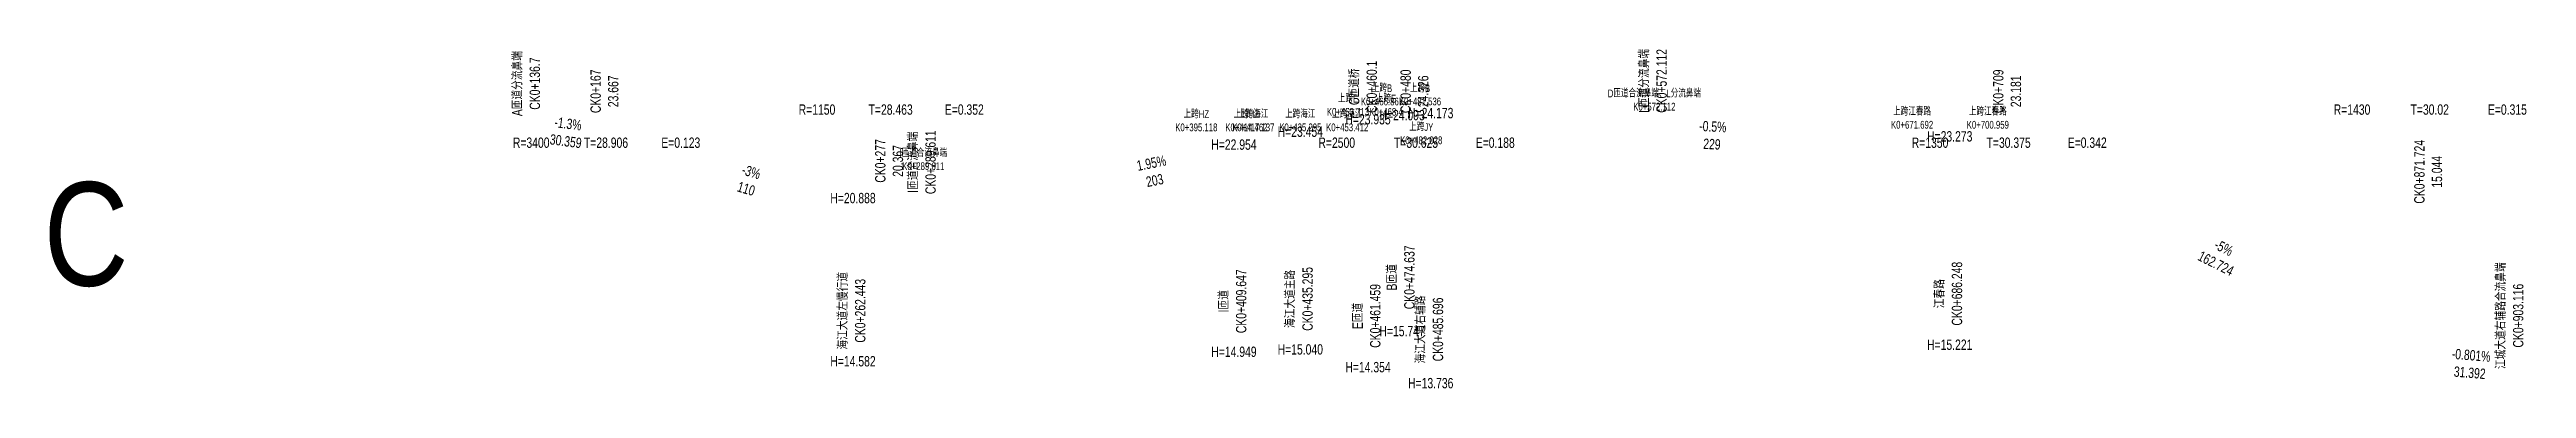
# Model space of a CAD drawing. Extents: x 0 to 558779, y 0 to 2762081.
# Drawn here: x 535395 to 536353, y 2754020 to 2754151 of the extents above; entities that cross this region are included whole.
import ezdxf
from ezdxf.enums import TextEntityAlignment as Align

# ---------------------------------------------------------------- set-up
doc = ezdxf.new("R2010")
doc.units = 0
doc.header["$LTSCALE"] = 20
doc.linetypes.add('HIDDEN', pattern=[0.375, 0.25, -0.125])
for name, color, linetype in [('CtrlPt', 7, 'Continuous'), ('ZdmBz-C', 3, 'Continuous'), ('ZdsjName', 7, 'Continuous')]:
    doc.layers.add(name, color=color, linetype=linetype)
doc.styles.get("Standard").update_dxf_attribs({"font": 'fsdb_e.shx', "width": 0.7, "bigfont": 'hzdx.shx'})

msp = doc.modelspace()

# ---------------------------------------------------------------- texts
at = {"layer": 'CtrlPt', "color": 3, "width": 0.75}
for s, p in [('上跨E', (535897.113, 2754129.65)), ('上跨B', (535910.267, 2754133.65)), ('上跨E', (535911.8, 2754129.65)), ('上跨B', (535924.936, 2754133.65)), ('D匝道合流鼻端、L分流鼻端', (536015.512, 2754131.65)), ('上跨HZ', (535838.518, 2754123.65)), ('上跨HZ', (535857.862, 2754123.65)), ('上跨海江', (535860.537, 2754123.65)), ('上跨海江', (535878.695, 2754123.65)), ('上跨海江', (535896.812, 2754123.65)), ('上跨JY', (535925.428, 2754118.65)), ('上跨江春路', (536115.092, 2754124.65)), ('上跨江春路', (536144.359, 2754124.65)), ('I匝道合流鼻端', (535733.011, 2754108.65))]:
    msp.add_text(s, height=3, dxfattribs=at).set_placement(p, align=Align.BOTTOM_CENTER)
for s, p in [('K0+466.867', (535910.267, 2754132.45)), ('K0+481.536', (535924.936, 2754132.45)), ('K0+572.112', (536015.512, 2754130.45)), ('K0+395.118', (535838.518, 2754122.45)), ('K0+414.462', (535857.862, 2754122.45)), ('K0+417.137', (535860.537, 2754122.45)), ('K0+435.295', (535878.695, 2754122.45)), ('K0+453.412', (535896.812, 2754122.45)), ('K0+453.713', (535897.113, 2754128.45)), ('K0+468.4', (535911.8, 2754128.45)), ('K0+671.692', (536115.092, 2754123.45)), ('K0+700.959', (536144.359, 2754123.45)), ('K0+482.028', (535925.428, 2754117.45)), ('K0+289.611', (535733.011, 2754107.45))]:
    msp.add_text(s, height=3, dxfattribs=at).set_placement(p, align=Align.TOP_CENTER)
at = {"layer": 'ZdmBz-C', "width": 0.75001}
for s, rotation, p in [('CK0+572.112', 90, (536016.312, 2754138.9)), ('CK0+136.7', 90, (535580.9, 2754137.859)), ('CK0+460.1', 90, (535904.3, 2754136.625)), ('30.359', 352.595068, (535595.117, 2754117.6)), ('CK0+289.611', 90, (535733.811, 2754107.473)), ('229', 357.137595, (536037.86, 2754116.482)), ('203', 11.034209, (535822.053, 2754102.428)), ('110', 343.300756, (535665.17, 2754099.154)), ('CK0+474.637', 90, (535918.837, 2754062.997)), ('CK0+409.647', 90, (535853.847, 2754053.74)), ('CK0+435.295', 90, (535879.495, 2754054.65)), ('CK0+686.248', 90, (536130.448, 2754056.675)), ('162.724', 333.434946, (536233.404, 2754070.159)), ('CK0+262.443', 90, (535706.643, 2754050.07)), ('CK0+461.459', 90, (535905.659, 2754048.082)), ('CK0+485.696', 90, (535929.896, 2754042.853)), ('CK0+903.116', 90, (536347.316, 2754048.178)), ('31.392', 355.417998, (536330.756, 2754028.138))]:
    msp.add_text(s, height=4, rotation=rotation, dxfattribs=at).set_placement(p, align=Align.TOP_CENTER)
for s, rotation, p in [('A匝道分流鼻端', 90, (535579.3, 2754137.859)), ('C匝道桥', 90, (535902.7, 2754136.625)), ('L匝道分流鼻端', 90, (536014.712, 2754138.9)), ('-1.3%', 352.595068, (535595.324, 2754119.187)), ('-0.5%', 357.137595, (536037.94, 2754118.08)), ('I匝道合流鼻端', 90, (535732.211, 2754107.473)), ('-3%', 343.300756, (535665.63, 2754100.687)), ('1.95%', 11.034209, (535821.747, 2754103.998)), ('-5%', 333.434946, (536234.12, 2754071.59)), ('B匝道', 90, (535917.237, 2754062.997)), ('江城大道右辅路合流鼻端', 90, (536345.716, 2754048.178)), ('海江大道左慢行道', 90, (535705.043, 2754050.07)), ('I匝道', 90, (535852.247, 2754053.74)), ('海江大道主路', 90, (535877.895, 2754054.65)), ('江春路', 90, (536128.848, 2754056.675)), ('E匝道', 90, (535904.059, 2754048.082)), ('海江大道右辅路', 90, (535928.296, 2754042.853)), ('-0.801%', 355.417998, (536330.884, 2754029.733))]:
    msp.add_text(s, height=4, rotation=rotation, dxfattribs=at).set_placement(p, align=Align.BOTTOM_CENTER)
at = {"layer": 'ZdmBz-C', "linetype": 'HIDDEN', "width": 0.75001}
for s, p in [('CK0+167', (535609.6, 2754134.88)), ('CK0+480', (535922.6, 2754134.88)), ('CK0+709', (536151.6, 2754134.88)), ('CK0+277', (535719.6, 2754107.98)), ('CK0+871.724', (536314.324, 2754103.78))]:
    msp.add_text(s, height=4, rotation=90, dxfattribs=at).set_placement(p, align=Align.BOTTOM_CENTER)
for s, p in [('23.667', (535611.2, 2754134.88)), ('24.326', (535924.2, 2754134.88)), ('23.181', (536153.2, 2754134.88)), ('20.367', (535721.2, 2754107.98)), ('15.044', (536315.924, 2754103.78))]:
    msp.add_text(s, height=4, rotation=90, dxfattribs=at).set_placement(p, align=Align.TOP_CENTER)
for s, p in [('R=1150', (535691.938, 2754127.83)), ('T=28.463', (535720.4, 2754127.83)), ('E=0.352', (535748.863, 2754127.83)), ('R=1430', (536285.104, 2754127.83)), ('T=30.02', (536315.124, 2754127.83)), ('E=0.315', (536345.144, 2754127.83)), ('R=3400', (535581.494, 2754115.03)), ('T=28.906', (535610.4, 2754115.03)), ('E=0.123', (535639.306, 2754115.03)), ('R=2500', (535892.775, 2754115.03)), ('T=30.625', (535923.4, 2754115.03)), ('E=0.188', (535954.025, 2754115.03)), ('R=1350', (536122.025, 2754115.03)), ('T=30.375', (536152.4, 2754115.03)), ('E=0.342', (536182.775, 2754115.03))]:
    msp.add_text(s, height=4, dxfattribs=at).set_placement(p, align=Align.MIDDLE_CENTER)
at = {"layer": 'ZdmBz-C', "width": 0.75001}
for s, p in [('H=23.454', (535878.695, 2754119.288)), ('H=23.935', (535904.859, 2754124.098)), ('H=24.093', (535918.037, 2754125.684)), ('H=24.173', (535929.096, 2754126.478)), ('H=22.954', (535853.047, 2754114.287)), ('H=23.273', (536129.648, 2754117.478)), ('H=20.888', (535705.843, 2754093.628)), ('H=14.949', (535853.047, 2754034.24)), ('H=15.040', (535878.695, 2754035.15)), ('H=15.747', (535918.037, 2754042.22)), ('H=15.221', (536129.648, 2754036.96)), ('H=14.582', (535705.843, 2754030.57)), ('H=14.354', (535904.859, 2754028.29)), ('H=13.736', (535929.096, 2754022.11))]:
    msp.add_text(s, height=4, dxfattribs=at).set_placement(p, align=Align.MIDDLE_CENTER)
at = {"layer": 'ZdsjName', "color": 3, "width": 0.85}
msp.add_text('C', height=40, dxfattribs=at).set_placement((535425.9, 2754079.75), align=Align.MIDDLE_RIGHT)

doc.saveas('drawing.dxf')
